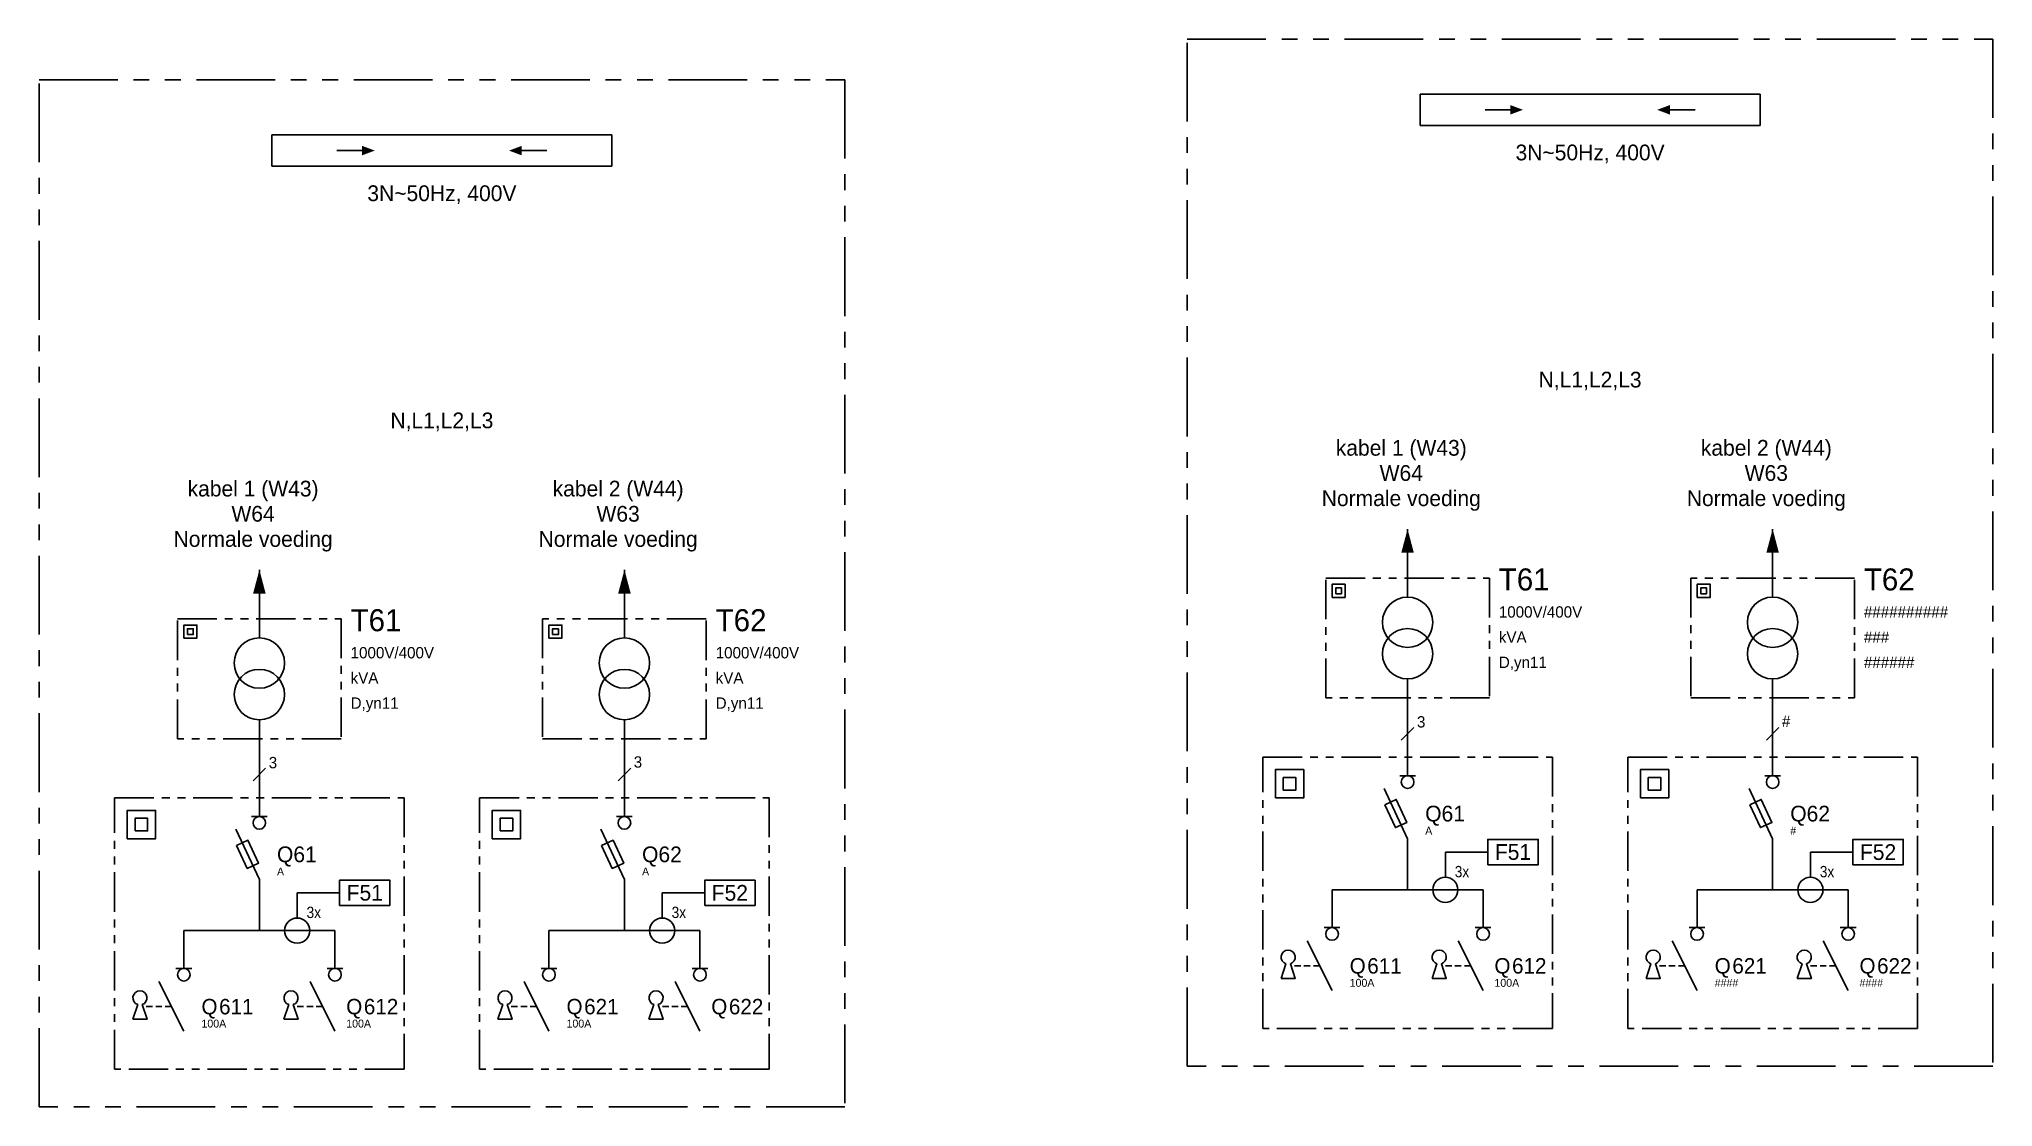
# Model space of a CAD drawing. Header units: millimetres. Extents: x -7152 to 5843, y -5056 to 10205.
# Drawn here: x 1248.5 to 1559, y 5520.6 to 5690.2 of the extents above; entities that cross this region are included whole.
import ezdxf
from ezdxf.enums import TextEntityAlignment as Align

# ---------------------------------------------------------------- set-up
doc = ezdxf.new("R2010")
doc.units = ezdxf.units.MM
doc.linetypes.add('HIDDENX2', pattern=[0.75, 0.5, -0.25])
doc.linetypes.add('PHANTOM', pattern=[62.5, 31.25, -6.25, 6.25, -6.25, 6.25, -6.25])
doc.styles.add('ISOPLUS', font='isoplus')
doc.styles.get("Standard").update_dxf_attribs({"font": 'isoplus.shx'})
doc.styles.add('TBM', font='arial.ttf')

# ---------------------------------------------------------------- blocks, each defined once
blk = doc.blocks.new('*U459')
at = {"linetype": 'Continuous'}
for p, q in [((27, 154.35), (-27, 154.35)), ((-27, 154.35), (-27, 149.35)), ((27, 149.35), (27, 154.35)), ((-27, 149.35), (27, 149.35))]:
    blk.add_line(p, q, dxfattribs=at)
at = {"color": 2, "linetype": 'Continuous'}
for p, q in [((-16.67, 151.85), (-12.67, 151.85)), ((16.67, 151.85), (12.67, 151.85))]:
    blk.add_line(p, q, dxfattribs=at)
at = {"color": 0}
for p, q in [((-29, 74.48), (-29, 85.29)), ((29, 74.51), (29, 85.29)), ((-29, 46.1), (-29, 61.48)), ((29, 46.1), (29, 61.48)), ((-29, 36.1), (-29, 27.99)), ((29, 36.1), (29, 27.99)), ((-41, 27.99), (-41, 21.99)), ((-17, 27.99), (-41, 27.99)), ((-17, 27.99), (-17, 21.99)), ((17, 27.99), (17, 21.99)), ((41, 27.99), (17, 27.99)), ((41, 27.99), (41, 21.99))]:
    blk.add_line(p, q, dxfattribs=at)
at = {"color": 1, "linetype": 'Continuous', "ltscale": 15}
for p, q in [((-30.01, 51.77), (-28.01, 53.77)), ((28.01, 51.77), (30.01, 53.77))]:
    blk.add_line(p, q, dxfattribs=at)
at = {"color": 0, "linetype": 'Continuous'}
for p, q in [((-32.73, 44.1), (-29, 36.1)), ((25.27, 44.1), (29, 36.1)), ((-18.25, 21.99), (-15.75, 21.99))]:
    blk.add_line(p, q, dxfattribs=at)
at = {"color": 0, "linetype": 'Continuous', "lineweight": -2}
for p, q in [((-30.25, 46.1), (-27.75, 46.1)), ((27.75, 46.1), (30.25, 46.1))]:
    blk.add_line(p, q, dxfattribs=at)
at = {"color": 7}
for p, q in [((-23, 29.99), (-23, 33.99)), ((-23, 33.99), (-16.25, 33.99)), ((35, 29.99), (35, 33.99)), ((35, 33.99), (41.75, 33.99))]:
    blk.add_line(p, q, dxfattribs=at)
at = {"color": 7, "linetype": 'Continuous'}
for p, q in [((-42.25, 21.99), (-39.75, 21.99)), ((15.75, 21.99), (18.25, 21.99)), ((39.75, 21.99), (42.25, 21.99))]:
    blk.add_line(p, q, dxfattribs=at)
at = {"color": 1, "linetype": 'HIDDENX2', "ltscale": 2}
for p, q in [((-42.97, 15.95), (-47.52, 15.95)), ((-18.97, 15.95), (-23.52, 15.95)), ((15.03, 15.95), (10.48, 15.95)), ((39.03, 15.95), (34.48, 15.95))]:
    blk.add_line(p, q, dxfattribs=at)
at = {"color": 1, "linetype": 'PHANTOM', "ltscale": 0.4}
blk.add_lwpolyline([(-64, 0), (-64, 163.08), (64, 163.08), (64, 0)], close=True, dxfattribs=at)
at = {"color": 2, "linetype": 'Continuous'}
for points in [[(-12.67, 151.85, 1.5, 0, 0), (-10.67, 151.85, 0, 0, 0)], [(12.67, 151.85, 1.5, 0, 0), (10.67, 151.85, 0, 0, 0)]]:
    blk.add_lwpolyline(points, format="xyseb", dxfattribs=at)
at = {"color": 1}
for points in [[(-29, 85.29, 0, 2, 0), (-29, 81.51, 2, 2, 0)], [(29, 85.29, 0, 2, 0), (29, 81.51, 2, 2, 0)]]:
    blk.add_lwpolyline(points, format="xyseb", dxfattribs=at)
at = {"color": 1, "linetype": 'PHANTOM', "ltscale": 0.2}
for points in [[(-42, 77.51), (-16, 77.51), (-16, 58.46), (-42, 58.46)], [(42, 58.46), (42, 77.51), (16, 77.51), (16, 58.46)], [(-52, 49.08), (-6, 49.08), (-6, 6), (-52, 6)], [(6, 49.08), (52, 49.08), (52, 6), (6, 6)]]:
    blk.add_lwpolyline(points, close=True, dxfattribs=at)
at = {"color": 7}
for points in [[(-41, 74.43), (-38.92, 74.43), (-38.92, 76.51), (-41, 76.51)], [(-40.42, 75.01), (-39.5, 75.01), (-39.5, 75.93), (-40.42, 75.93)], [(17, 74.43), (19.08, 74.43), (19.08, 76.51), (17, 76.51)], [(17.58, 75.01), (18.5, 75.01), (18.5, 75.93), (17.58, 75.93)], [(-50, 42.58), (-45.5, 42.58), (-45.5, 47.08), (-50, 47.08)], [(8, 42.58), (12.5, 42.58), (12.5, 47.08), (8, 47.08)], [(-48.75, 43.83), (-46.75, 43.83), (-46.75, 45.83), (-48.75, 45.83)], [(9.25, 43.83), (11.25, 43.83), (11.25, 45.83), (9.25, 45.83)], [(-16.25, 31.99), (-8.25, 31.99), (-8.25, 35.99), (-16.25, 35.99)], [(41.75, 31.99), (49.75, 31.99), (49.75, 35.99), (41.75, 35.99)]]:
    blk.add_lwpolyline(points, close=True, dxfattribs=at)
at = {"color": 1, "linetype": 'Continuous', "lineweight": -2}
for points in [[(-32.62, 41.49), (-30.81, 42.34), (-29.12, 38.71), (-30.93, 37.87)], [(25.38, 41.49), (27.19, 42.34), (28.88, 38.71), (27.07, 37.87)]]:
    blk.add_lwpolyline(points, close=True, dxfattribs=at)
at = {"color": 0}
for points in [[(-41, 12), (-44.95, 19.9)], [(-17, 12), (-20.95, 19.9)], [(17, 12), (13.05, 19.9)], [(41, 12), (37.05, 19.9)]]:
    blk.add_lwpolyline(points, dxfattribs=at)
at = {"color": 1}
for points in [[(-49.1, 13.93), (-46.85, 13.93), (-47.62, 16.24, 6.162278), (-48.33, 16.24)], [(-49.1, 13.93), (-46.85, 13.93), (-47.62, 16.24, 6.162278), (-48.33, 16.24)], [(-25.1, 13.93), (-22.85, 13.93), (-23.62, 16.24, 6.162278), (-24.33, 16.24)], [(-25.1, 13.93), (-22.85, 13.93), (-23.62, 16.24, 6.162278), (-24.33, 16.24)], [(8.9, 13.93), (11.15, 13.93), (10.38, 16.24, 6.162278), (9.67, 16.24)], [(8.9, 13.93), (11.15, 13.93), (10.38, 16.24, 6.162278), (9.67, 16.24)], [(32.9, 13.93), (35.15, 13.93), (34.38, 16.24, 6.162278), (33.67, 16.24)], [(32.9, 13.93), (35.15, 13.93), (34.38, 16.24, 6.162278), (33.67, 16.24)]]:
    blk.add_lwpolyline(points, format="xyb", close=True, dxfattribs=at)
at = {"color": 3, "linetype": 'Continuous'}
for centre in [(-29, 70.48), (29, 70.48), (-29, 65.48), (29, 65.48)]:
    blk.add_circle(centre, 4, dxfattribs=at)
at = {"color": 0, "linetype": 'Continuous', "lineweight": -2}
for centre in [(-29, 45.1), (29, 45.1)]:
    blk.add_circle(centre, 1, dxfattribs=at)
at = {"color": 7}
for centre in [(-23, 27.99), (35, 27.99)]:
    blk.add_circle(centre, 2, dxfattribs=at)
at = {"color": 7, "linetype": 'Continuous'}
for centre in [(-41, 20.99), (17, 20.99), (41, 20.99)]:
    blk.add_circle(centre, 1, dxfattribs=at)
at = {"color": 0, "linetype": 'Continuous'}
blk.add_circle((-17, 20.99), 1, dxfattribs=at)
at = {"color": 2}
for s, p in [('T61', (-14.5, 75.53)), ('T62', (43.5, 75.53))]:
    blk.add_text(s, height=3.5, dxfattribs=at).set_placement(p)
for s, p in [('Q61', (-26.2, 40.1)), ('Q62', (31.8, 40.1))]:
    blk.add_text(s, height=2.5, dxfattribs=at).set_placement(p, align=Align.MIDDLE_LEFT)
at = {"color": 7, "style": 'ISOPLUS'}
for s, p in [('F51', (-12.25, 33.99)), ('F52', (45.75, 33.99))]:
    blk.add_text(s, height=2.5, dxfattribs=at).set_placement(p, align=Align.MIDDLE)
at = {"color": 7, "style": 'ISOPLUS', "width": 0.9}
for p in [(-21.5, 29.99), (36.5, 29.99)]:
    blk.add_text('3x', height=1.8, dxfattribs=at).set_placement(p)
at = {"color": 2, "linetype": 'Continuous'}
blk.add_text('Q', height=2.45, dxfattribs=at).set_placement((-38.2, 15.92), align=Align.MIDDLE_LEFT)
at = {"color": 2, "linetype": 'Continuous', "style": 'ISOPLUS'}
blk.add_text('611', height=2.45, dxfattribs=at).set_placement((-35.4, 15.92), align=Align.MIDDLE_LEFT)
at = {"color": 2, "linetype": 'Continuous'}
for p in [(-15.2, 14.7), (19.8, 14.7), (42.8, 14.7)]:
    blk.add_text('Q', height=2.45, dxfattribs=at).set_placement(p)
at = {"color": 2, "linetype": 'Continuous', "style": 'ISOPLUS'}
for s, p in [('612', (-12.4, 14.7)), ('621', (22.6, 14.7)), ('622', (45.6, 14.7))]:
    blk.add_text(s, height=2.45, dxfattribs=at).set_placement(p)
at = {"linetype": 'Continuous'}
for tag, p in [('INFO1', (-0.43, 177.08)), ('INFO', (-0.43, 172.91)), ('NAAMKEET', (0, 151.85))]:
    blk.add_attdef(tag, text='', height=2.5, dxfattribs=at).set_placement(p, align=Align.MIDDLE_CENTER)
at = {"color": 2, "style": 'ISOPLUS'}
blk.add_attdef('AP', text='', height=3.5, dxfattribs=at).set_placement((0, 167.08), align=Align.MIDDLE_CENTER)
at = {"color": 1, "style": 'TBM'}
blk.add_attdef('EDX', text='', height=1.8, dxfattribs=at).set_placement((64, 163.08), align=Align.BOTTOM_RIGHT)
at = {"color": 7}
for tag, p in [('TYPE', (0, 157.08)), ('SPANNING', (0, 145.08)), ('FASEN', (0, 109.01))]:
    blk.add_attdef(tag, text='', height=2.5, dxfattribs=at).set_placement(p, align=Align.MIDDLE_CENTER)
at = {"linetype": 'Continuous'}
blk.add_attdef('VPL', text='', height=2.5, dxfattribs=at).set_placement((-25.5, 151.85), align=Align.MIDDLE_LEFT)
blk.add_attdef('VPR', text='', height=2.5, dxfattribs=at).set_placement((25.5, 151.85), align=Align.MIDDLE_RIGHT)
for tag, p in [('KABELL', (-30, 96.93)), ('KABELR', (28, 96.93)), ('WL', (-30, 92.93)), ('WR', (28, 92.93)), ('VOEDINGL', (-30, 88.93)), ('VOEDINGR', (28, 88.93))]:
    blk.add_attdef(tag, text='', height=2.5, dxfattribs=at).set_placement(p, align=Align.CENTER)
at = {"linetype": 'Continuous', "flags": 9}
for tag, p in [('---------T61---------', (0, 95.15)), ('---------T62---------', (0, 88.72))]:
    blk.add_attdef(tag, text='', height=2.5, dxfattribs=at).set_placement(p, align=Align.MIDDLE_CENTER)
at = {"color": 1}
for tag, p in [('SPANNINGL', (-14.5, 71.22)), ('SPANNINGR', (43.5, 71.22)), ('VERMOGENL', (-14.5, 67.22)), ('VERMOGENR', (43.5, 67.22)), ('SCHAKELINGL', (-14.5, 63.22)), ('SCHAKELINGR', (43.5, 63.22))]:
    blk.add_attdef(tag, p, '', height=1.8, dxfattribs=at)
at = {"color": 1, "linetype": 'Continuous', "ltscale": 15}
blk.add_attdef('GELL', text='', height=1.8, dxfattribs=at).set_placement((-27.51, 54.67), align=Align.MIDDLE_LEFT)
blk.add_attdef('GELR', (30.48, 53.87), '', height=1.8, dxfattribs=at)
at = {"color": 1, "linetype": 'Continuous'}
for tag, p in [('Q61', (-26.2, 36.75)), ('Q62', (31.8, 36.75)), ('Q611', (-38.2, 12.6)), ('Q612', (-15.2, 12.6)), ('Q621', (19.8, 12.6))]:
    blk.add_attdef(tag, p, '', height=1.26, dxfattribs=at)
blk = doc.blocks.new('*U444')
at = {"linetype": 'Continuous'}
for p, q in [((27, 154.35), (-27, 154.35)), ((-27, 154.35), (-27, 149.35)), ((27, 149.35), (27, 154.35)), ((-27, 149.35), (27, 149.35))]:
    blk.add_line(p, q, dxfattribs=at)
at = {"color": 2, "linetype": 'Continuous'}
for p, q in [((-16.67, 151.85), (-12.67, 151.85)), ((16.67, 151.85), (12.67, 151.85))]:
    blk.add_line(p, q, dxfattribs=at)
at = {"color": 0}
for p, q in [((-29, 74.48), (-29, 85.29)), ((29, 74.51), (29, 85.29)), ((-29, 46.1), (-29, 61.48)), ((29, 46.1), (29, 61.48)), ((-29, 36.1), (-29, 27.99)), ((29, 36.1), (29, 27.99)), ((-41, 27.99), (-41, 21.99)), ((-17, 27.99), (-41, 27.99)), ((-17, 27.99), (-17, 21.99)), ((17, 27.99), (17, 21.99)), ((41, 27.99), (17, 27.99)), ((41, 27.99), (41, 21.99))]:
    blk.add_line(p, q, dxfattribs=at)
at = {"color": 1, "linetype": 'Continuous', "ltscale": 15}
for p, q in [((-30.01, 51.77), (-28.01, 53.77)), ((28.01, 51.77), (30.01, 53.77))]:
    blk.add_line(p, q, dxfattribs=at)
at = {"color": 0, "linetype": 'Continuous'}
for p, q in [((-32.73, 44.1), (-29, 36.1)), ((25.27, 44.1), (29, 36.1)), ((-18.25, 21.99), (-15.75, 21.99))]:
    blk.add_line(p, q, dxfattribs=at)
at = {"color": 0, "linetype": 'Continuous', "lineweight": -2}
for p, q in [((-30.25, 46.1), (-27.75, 46.1)), ((27.75, 46.1), (30.25, 46.1))]:
    blk.add_line(p, q, dxfattribs=at)
at = {"color": 7}
for p, q in [((-23, 29.99), (-23, 33.99)), ((-23, 33.99), (-16.25, 33.99)), ((35, 29.99), (35, 33.99)), ((35, 33.99), (41.75, 33.99))]:
    blk.add_line(p, q, dxfattribs=at)
at = {"color": 7, "linetype": 'Continuous'}
for p, q in [((-42.25, 21.99), (-39.75, 21.99)), ((15.75, 21.99), (18.25, 21.99)), ((39.75, 21.99), (42.25, 21.99))]:
    blk.add_line(p, q, dxfattribs=at)
at = {"color": 1, "linetype": 'HIDDENX2', "ltscale": 2}
for p, q in [((-42.97, 15.95), (-47.52, 15.95)), ((-18.97, 15.95), (-23.52, 15.95)), ((15.03, 15.95), (10.48, 15.95)), ((39.03, 15.95), (34.48, 15.95))]:
    blk.add_line(p, q, dxfattribs=at)
at = {"color": 1, "linetype": 'PHANTOM', "ltscale": 0.4}
blk.add_lwpolyline([(-64, 0), (-64, 163.08), (64, 163.08), (64, 0)], close=True, dxfattribs=at)
at = {"color": 2, "linetype": 'Continuous'}
for points in [[(-12.67, 151.85, 1.5, 0, 0), (-10.67, 151.85, 0, 0, 0)], [(12.67, 151.85, 1.5, 0, 0), (10.67, 151.85, 0, 0, 0)]]:
    blk.add_lwpolyline(points, format="xyseb", dxfattribs=at)
at = {"color": 1}
for points in [[(-29, 85.29, 0, 2, 0), (-29, 81.51, 2, 2, 0)], [(29, 85.29, 0, 2, 0), (29, 81.51, 2, 2, 0)]]:
    blk.add_lwpolyline(points, format="xyseb", dxfattribs=at)
at = {"color": 1, "linetype": 'PHANTOM', "ltscale": 0.2}
for points in [[(-42, 77.51), (-16, 77.51), (-16, 58.46), (-42, 58.46)], [(42, 58.46), (42, 77.51), (16, 77.51), (16, 58.46)], [(-52, 49.08), (-6, 49.08), (-6, 6), (-52, 6)], [(6, 49.08), (52, 49.08), (52, 6), (6, 6)]]:
    blk.add_lwpolyline(points, close=True, dxfattribs=at)
at = {"color": 7}
for points in [[(-41, 74.43), (-38.92, 74.43), (-38.92, 76.51), (-41, 76.51)], [(-40.42, 75.01), (-39.5, 75.01), (-39.5, 75.93), (-40.42, 75.93)], [(17, 74.43), (19.08, 74.43), (19.08, 76.51), (17, 76.51)], [(17.58, 75.01), (18.5, 75.01), (18.5, 75.93), (17.58, 75.93)], [(-50, 42.58), (-45.5, 42.58), (-45.5, 47.08), (-50, 47.08)], [(8, 42.58), (12.5, 42.58), (12.5, 47.08), (8, 47.08)], [(-48.75, 43.83), (-46.75, 43.83), (-46.75, 45.83), (-48.75, 45.83)], [(9.25, 43.83), (11.25, 43.83), (11.25, 45.83), (9.25, 45.83)], [(-16.25, 31.99), (-8.25, 31.99), (-8.25, 35.99), (-16.25, 35.99)], [(41.75, 31.99), (49.75, 31.99), (49.75, 35.99), (41.75, 35.99)]]:
    blk.add_lwpolyline(points, close=True, dxfattribs=at)
at = {"color": 1, "linetype": 'Continuous', "lineweight": -2}
for points in [[(-32.62, 41.49), (-30.81, 42.34), (-29.12, 38.71), (-30.93, 37.87)], [(25.38, 41.49), (27.19, 42.34), (28.88, 38.71), (27.07, 37.87)]]:
    blk.add_lwpolyline(points, close=True, dxfattribs=at)
at = {"color": 0}
for points in [[(-41, 12), (-44.95, 19.9)], [(-17, 12), (-20.95, 19.9)], [(17, 12), (13.05, 19.9)], [(41, 12), (37.05, 19.9)]]:
    blk.add_lwpolyline(points, dxfattribs=at)
at = {"color": 1}
for points in [[(-49.1, 13.93), (-46.85, 13.93), (-47.62, 16.24, 6.162278), (-48.33, 16.24)], [(-49.1, 13.93), (-46.85, 13.93), (-47.62, 16.24, 6.162278), (-48.33, 16.24)], [(-25.1, 13.93), (-22.85, 13.93), (-23.62, 16.24, 6.162278), (-24.33, 16.24)], [(-25.1, 13.93), (-22.85, 13.93), (-23.62, 16.24, 6.162278), (-24.33, 16.24)], [(8.9, 13.93), (11.15, 13.93), (10.38, 16.24, 6.162278), (9.67, 16.24)], [(8.9, 13.93), (11.15, 13.93), (10.38, 16.24, 6.162278), (9.67, 16.24)], [(32.9, 13.93), (35.15, 13.93), (34.38, 16.24, 6.162278), (33.67, 16.24)], [(32.9, 13.93), (35.15, 13.93), (34.38, 16.24, 6.162278), (33.67, 16.24)]]:
    blk.add_lwpolyline(points, format="xyb", close=True, dxfattribs=at)
at = {"color": 3, "linetype": 'Continuous'}
for centre in [(-29, 70.48), (29, 70.48), (-29, 65.48), (29, 65.48)]:
    blk.add_circle(centre, 4, dxfattribs=at)
at = {"color": 0, "linetype": 'Continuous', "lineweight": -2}
for centre in [(-29, 45.1), (29, 45.1)]:
    blk.add_circle(centre, 1, dxfattribs=at)
at = {"color": 7}
for centre in [(-23, 27.99), (35, 27.99)]:
    blk.add_circle(centre, 2, dxfattribs=at)
at = {"color": 7, "linetype": 'Continuous'}
for centre in [(-41, 20.99), (17, 20.99), (41, 20.99)]:
    blk.add_circle(centre, 1, dxfattribs=at)
at = {"color": 0, "linetype": 'Continuous'}
blk.add_circle((-17, 20.99), 1, dxfattribs=at)
at = {"color": 2}
for s, p in [('T61', (-14.5, 75.53)), ('T62', (43.5, 75.53))]:
    blk.add_text(s, height=3.5, dxfattribs=at).set_placement(p)
for s, p in [('Q61', (-26.2, 40.1)), ('Q62', (31.8, 40.1))]:
    blk.add_text(s, height=2.5, dxfattribs=at).set_placement(p, align=Align.MIDDLE_LEFT)
at = {"color": 7, "style": 'ISOPLUS'}
for s, p in [('F51', (-12.25, 33.99)), ('F52', (45.75, 33.99))]:
    blk.add_text(s, height=2.5, dxfattribs=at).set_placement(p, align=Align.MIDDLE)
at = {"color": 7, "style": 'ISOPLUS', "width": 0.9}
for p in [(-21.5, 29.99), (36.5, 29.99)]:
    blk.add_text('3x', height=1.8, dxfattribs=at).set_placement(p)
at = {"color": 2, "linetype": 'Continuous'}
blk.add_text('Q', height=2.45, dxfattribs=at).set_placement((-38.2, 15.92), align=Align.MIDDLE_LEFT)
at = {"color": 2, "linetype": 'Continuous', "style": 'ISOPLUS'}
blk.add_text('611', height=2.45, dxfattribs=at).set_placement((-35.4, 15.92), align=Align.MIDDLE_LEFT)
at = {"color": 2, "linetype": 'Continuous'}
for p in [(-15.2, 14.7), (19.8, 14.7), (42.8, 14.7)]:
    blk.add_text('Q', height=2.45, dxfattribs=at).set_placement(p)
at = {"color": 2, "linetype": 'Continuous', "style": 'ISOPLUS'}
for s, p in [('612', (-12.4, 14.7)), ('621', (22.6, 14.7)), ('622', (45.6, 14.7))]:
    blk.add_text(s, height=2.45, dxfattribs=at).set_placement(p)
at = {"linetype": 'Continuous'}
for tag, p in [('INFO1', (-0.43, 177.08)), ('INFO', (-0.43, 172.91)), ('NAAMKEET', (0, 151.85))]:
    blk.add_attdef(tag, text='', height=2.5, dxfattribs=at).set_placement(p, align=Align.MIDDLE_CENTER)
at = {"color": 2, "style": 'ISOPLUS'}
blk.add_attdef('AP', text='', height=3.5, dxfattribs=at).set_placement((0, 167.08), align=Align.MIDDLE_CENTER)
at = {"color": 1, "style": 'TBM'}
blk.add_attdef('EDX', text='', height=1.8, dxfattribs=at).set_placement((64, 163.08), align=Align.BOTTOM_RIGHT)
at = {"color": 7}
for tag, p in [('TYPE', (0, 157.08)), ('SPANNING', (0, 145.08)), ('FASEN', (0, 109.01))]:
    blk.add_attdef(tag, text='', height=2.5, dxfattribs=at).set_placement(p, align=Align.MIDDLE_CENTER)
at = {"linetype": 'Continuous'}
blk.add_attdef('VPL', text='', height=2.5, dxfattribs=at).set_placement((-25.5, 151.85), align=Align.MIDDLE_LEFT)
blk.add_attdef('VPR', text='', height=2.5, dxfattribs=at).set_placement((25.5, 151.85), align=Align.MIDDLE_RIGHT)
for tag, p in [('KABELL', (-30, 96.93)), ('KABELR', (28, 96.93)), ('WL', (-30, 92.93)), ('WR', (28, 92.93)), ('VOEDINGL', (-30, 88.93)), ('VOEDINGR', (28, 88.93))]:
    blk.add_attdef(tag, text='', height=2.5, dxfattribs=at).set_placement(p, align=Align.CENTER)
at = {"linetype": 'Continuous', "flags": 9}
for tag, p in [('---------T61---------', (0, 95.15)), ('---------T62---------', (0, 88.72))]:
    blk.add_attdef(tag, text='', height=2.5, dxfattribs=at).set_placement(p, align=Align.MIDDLE_CENTER)
at = {"color": 1}
for tag, p in [('SPANNINGL', (-14.5, 71.22)), ('SPANNINGR', (43.5, 71.22)), ('VERMOGENL', (-14.5, 67.22)), ('VERMOGENR', (43.5, 67.22)), ('SCHAKELINGL', (-14.5, 63.22)), ('SCHAKELINGR', (43.5, 63.22))]:
    blk.add_attdef(tag, p, '', height=1.8, dxfattribs=at)
at = {"color": 1, "linetype": 'Continuous', "ltscale": 15}
blk.add_attdef('GELL', text='', height=1.8, dxfattribs=at).set_placement((-27.51, 54.67), align=Align.MIDDLE_LEFT)
blk.add_attdef('GELR', (30.48, 53.87), '', height=1.8, dxfattribs=at)
at = {"color": 1, "linetype": 'Continuous'}
for tag, p in [('Q61', (-26.2, 36.75)), ('Q62', (31.8, 36.75)), ('Q611', (-38.2, 12.6)), ('Q612', (-15.2, 12.6)), ('Q621', (19.8, 12.6)), ('Q622', (42.8, 12.6))]:
    blk.add_attdef(tag, p, '', height=1.26, dxfattribs=at)

msp = doc.modelspace()

# ---------------------------------------------------------------- block references
at = {"color": 7, "linetype": 'Continuous'}
msp.add_blockref('*U444', (1494.951, 5527.104), dxfattribs=at).add_auto_attribs({'SPANNING': '3N~50Hz, 400V', 'FASEN': 'N,L1,L2,L3', 'KABELL': 'kabel 1 (W43)', 'WL': 'W64', 'VOEDINGL': 'Normale voeding', 'SPANNINGL': '1000V/400V', 'VERMOGENL': 'kVA', 'SCHAKELINGL': 'D,yn11', 'Q61': 'A', 'Q611': '100A', 'Q612': '100A', 'KABELR': 'kabel 2 (W44)', 'WR': 'W63', 'VOEDINGR': 'Normale voeding', 'SPANNINGR': '##########', 'VERMOGENR': '###', 'SCHAKELINGR': '######', 'Q62': '#', 'Q621': '####', 'Q622': '####', 'GELL': '3', 'GELR': '#'})
at = {"linetype": 'Continuous'}
msp.add_blockref('*U459', (1312.527, 5520.632), dxfattribs=at).add_auto_attribs({'SPANNING': '3N~50Hz, 400V', 'FASEN': 'N,L1,L2,L3', 'KABELL': 'kabel 1 (W43)', 'WL': 'W64', 'VOEDINGL': 'Normale voeding', 'SPANNINGL': '1000V/400V', 'VERMOGENL': 'kVA', 'SCHAKELINGL': 'D,yn11', 'Q61': 'A', 'Q611': '100A', 'Q612': '100A', 'KABELR': 'kabel 2 (W44)', 'WR': 'W63', 'VOEDINGR': 'Normale voeding', 'SPANNINGR': '1000V/400V', 'VERMOGENR': 'kVA', 'SCHAKELINGR': 'D,yn11', 'Q62': 'A', 'Q621': '100A', 'GELL': '3', 'GELR': '3'})

doc.saveas('drawing.dxf')
